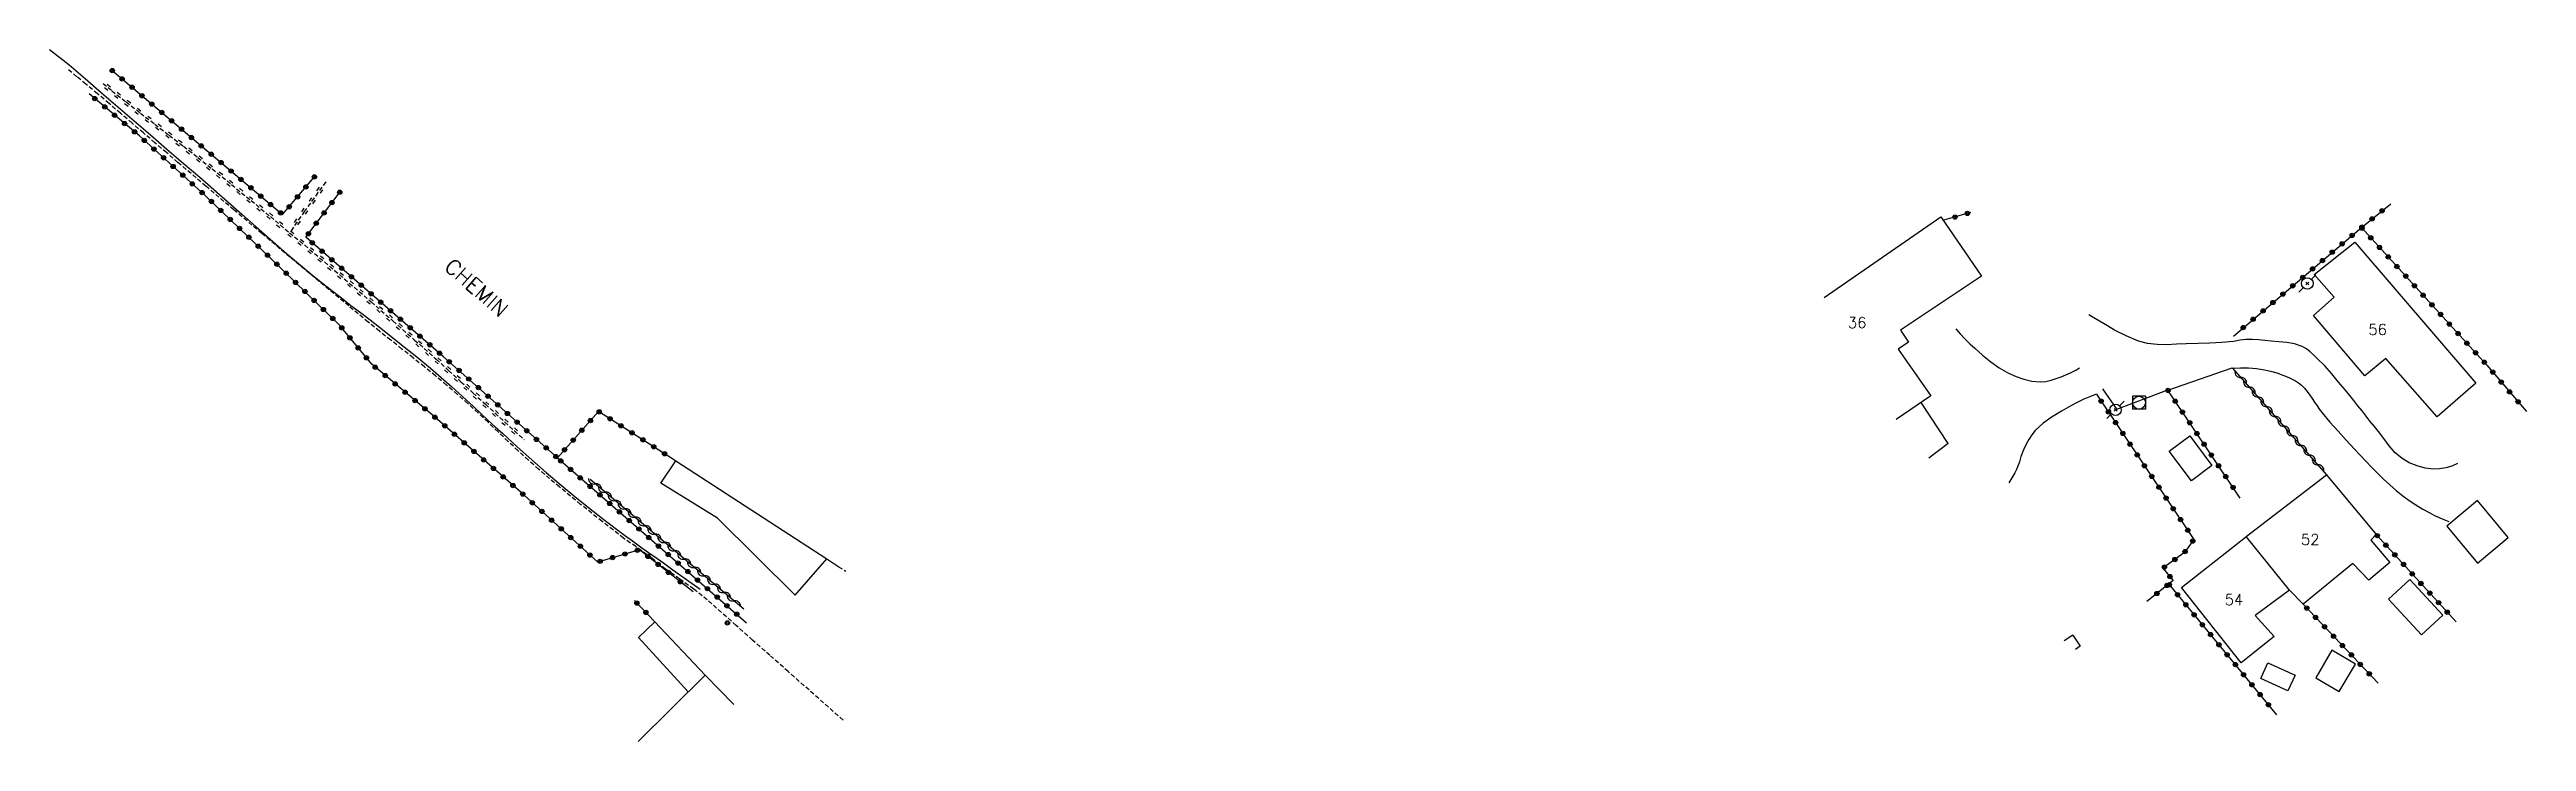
# Model space of a CAD drawing. Header units: millimetres. Extents: x 75126 to 76000, y 157000 to 157993.
# Drawn here: x 75324.3 to 75610.9, y 157293.9 to 157373.9 of the extents above; entities that cross this region are included whole.
import ezdxf
from ezdxf.enums import TextEntityAlignment as Align

# ---------------------------------------------------------------- set-up
doc = ezdxf.new("R2010")
doc.units = ezdxf.units.MM
doc.linetypes.add('DASHED', pattern=[0.75, 0.5, -0.25])
doc.layers.get('0').update_dxf_attribs({"linetype": 'CONTINUOUS'})
for name, color, linetype in [('W0008', 7, 'CONTINUOUS'), ('W0014', 7, 'CONTINUOUS'), ('W0017', 7, 'CONTINUOUS'), ('W0070', 7, 'DASHED'), ('W0101', 7, 'CONTINUOUS'), ('W0104', 1, 'CONTINUOUS'), ('W0112', 1, 'DASHED'), ('W0220', 5, 'DASHED'), ('W0310', 3, 'CONTINUOUS'), ('W0323', 7, 'CONTINUOUS'), ('W0420', 7, 'CONTINUOUS'), ('W0473', 7, 'CONTINUOUS'), ('W0989', 7, 'CONTINUOUS'), ('W0991', 7, 'CONTINUOUS'), ('W1102', 7, 'CONTINUOUS')]:
    doc.layers.add(name, color=color, linetype=linetype)
doc.styles.get("Standard").update_dxf_attribs({"font": 'romans.shx', "width": 0.85})

msp = doc.modelspace()

# ---------------------------------------------------------------- texts
at = {"layer": 'W0989'}
msp.add_text('CHEMIN', height=1.75, rotation=318.7136, dxfattribs=at).set_placement((75370.48, 157349.23), align=Align.MIDDLE_LEFT)
at = {"layer": 'W0991'}
for s, p in [('36', (75533.5, 157342.32)), ('56', (75593.72, 157341.53)), ('52', (75585.92, 157317.24)), ('54', (75577.1, 157310.28))]:
    msp.add_text(s, height=1.25, dxfattribs=at).set_placement(p, align=Align.MIDDLE_CENTER)

# ---------------------------------------------------------------- blocks, each defined once
blk = doc.blocks.new('T473')
for p, q in [((-0.166667, 0.166667), (0.166667, -0.166667)), ((-0.166667, -0.166667), (0.166667, 0.166667)), ((0.500001, 0.500001), (1.000002, 1.000002)), ((-1.000002, -1.000002), (-0.500001, -0.500001))]:
    blk.add_line(p, q)
blk.add_ellipse((0, 0), major_axis=(0.471405, 0.471405), ratio=1, start_param=5.4977871438, end_param=11.780972451)
blk = doc.blocks.new('T420')
for p, q in [((0.75, 0.75), (-0.75, 0.75)), ((-0.75, 0.75), (-0.75, -0.75)), ((0.75, 0.75), (0.75, -0.75)), ((0.75, -0.75), (-0.75, -0.75))]:
    blk.add_line(p, q)
blk.add_ellipse((0, 0), major_axis=(-0.53, 0.53), ratio=1, start_param=3.926991, end_param=10.210176)
blk = doc.blocks.new('t310o')
at = {"color": 0, "linetype": 'Continuous'}
for centre, start, end in [((-0.5, 0.38), 216.8699, 323.1304), ((0.5, -0.37), 36.8699, 143.1303)]:
    blk.add_arc(centre, 0.625, start, end, dxfattribs=at)
blk = doc.blocks.new('t323o')
at = {"color": 0, "linetype": 'Continuous'}
for radius in [0.25, 0.15]:
    blk.add_circle((0, 0), radius, dxfattribs=at)
blk = doc.blocks.new('t220o')
at = {"color": 0, "linetype": 'Continuous'}
for p, q in [((-0.25, 0.25), (0.25, 0.25)), ((-0.25, -0.25), (0.25, -0.25))]:
    blk.add_line(p, q, dxfattribs=at)

# ---------------------------------------------------------------- linework, layer by layer
at = {"layer": 'W0008'}
for points in [[(75577.06, 157340.13), (75575.69, 157340.03), (75574.32, 157339.95), (75572.95, 157339.89), (75571.57, 157339.86), (75570.46, 157339.82), (75569.35, 157339.77), (75568.22, 157339.78), (75567.1, 157339.92), (75566.07, 157340.19), (75564.63, 157340.78), (75563.28, 157341.46), (75562.45, 157341.94), (75561.07, 157342.75), (75560.29, 157343.21), (75560.29, 157343.21), (75560.29, 157343.21)], [(75569.43, 157334.52), (75576.91, 157337.08)], [(75563.54, 157332.31), (75569.45, 157334.53)]]:
    msp.add_lwpolyline(points, dxfattribs=at)
at = {"layer": 'W0014'}
for points in [[(75324.34, 157373.91), (75324.34, 157373.91), (75326.56, 157372.18), (75328.45, 157370.54), (75330.34, 157368.91), (75332.23, 157367.29), (75334.13, 157365.66), (75336.03, 157364.03), (75337.92, 157362.4), (75339.81, 157360.77), (75341.71, 157359.14), (75343.34, 157357.72), (75344.97, 157356.28), (75346.6, 157354.85), (75348.23, 157353.41), (75349.86, 157351.98), (75351.5, 157350.55), (75353.15, 157349.15), (75354.82, 157347.76), (75355.91, 157346.88), (75357, 157346.02), (75358.11, 157345.17), (75359.21, 157344.32), (75360.32, 157343.48), (75361.43, 157342.64), (75362.53, 157341.79), (75363.62, 157340.92), (75365.23, 157339.64), (75366.82, 157338.35), (75368.4, 157337.05), (75369.96, 157335.72), (75370.83, 157334.95), (75371.69, 157334.18), (75372.54, 157333.4), (75373.38, 157332.61), (75374.23, 157331.82), (75375.07, 157331.03), (75375.92, 157330.25), (75376.78, 157329.48), (75378.45, 157327.97), (75380.13, 157326.46), (75381.82, 157324.97), (75383.54, 157323.51), (75385.11, 157322.21), (75386.71, 157320.93), (75388.31, 157319.67), (75389.94, 157318.43), (75390.86, 157317.75), (75391.79, 157317.07), (75392.72, 157316.4), (75393.66, 157315.74), (75394.59, 157315.07), (75395.53, 157314.41), (75396.46, 157313.74), (75397.39, 157313.06), (75399.61, 157311.51)], [(75561.87, 157334.67), (75563.54, 157332.28)]]:
    msp.add_lwpolyline(points, dxfattribs=at)
at = {"layer": 'W0017'}
for points in [[(75544.9, 157341.61), (75545.42, 157341.01), (75545.95, 157340.44), (75546.52, 157339.88), (75547.1, 157339.36), (75548.02, 157338.57), (75548.96, 157337.8), (75549.95, 157337.09), (75551.01, 157336.48), (75551.89, 157336.1), (75552.79, 157335.77), (75553.73, 157335.55), (75554.69, 157335.46), (75555.32, 157335.51), (75555.93, 157335.66), (75556.53, 157335.86), (75557.1, 157336.07), (75557.66, 157336.28), (75558.19, 157336.53), (75558.72, 157336.8), (75559.23, 157337.09)], [(75602.95, 157326.03), (75602.3, 157325.73), (75601.61, 157325.52), (75600.89, 157325.4), (75600.17, 157325.39), (75599.21, 157325.5), (75598.28, 157325.74), (75597.39, 157326.11), (75596.55, 157326.59), (75595.75, 157327.27), (75595.07, 157328.07), (75594.46, 157328.91), (75593.84, 157329.71), (75593.35, 157330.3), (75592.87, 157330.9), (75592.39, 157331.5), (75591.92, 157332.11), (75591.44, 157332.71), (75590.97, 157333.31), (75590.49, 157333.91), (75589.99, 157334.5), (75589.21, 157335.44), (75588.42, 157336.38), (75587.6, 157337.31), (75586.73, 157338.18), (75586.33, 157338.56), (75585.92, 157338.94), (75585.48, 157339.29), (75584.99, 157339.57), (75584.11, 157339.86), (75583.2, 157340.02), (75582.29, 157340.1), (75581.39, 157340.19), (75580.67, 157340.27), (75579.96, 157340.34), (75579.24, 157340.38), (75578.51, 157340.37), (75578.15, 157340.34), (75577.78, 157340.29), (75577.42, 157340.22), (75577.06, 157340.13)], [(75576.91, 157337.07), (75577.84, 157337.1), (75578.77, 157337.08), (75579.7, 157337), (75580.62, 157336.86), (75581.34, 157336.7), (75582.06, 157336.5), (75582.77, 157336.25), (75583.45, 157335.96), (75583.83, 157335.78), (75584.21, 157335.58), (75584.57, 157335.35), (75584.9, 157335.09), (75585.26, 157334.73), (75585.58, 157334.35), (75585.88, 157333.95), (75586.16, 157333.53), (75586.43, 157333.11), (75586.71, 157332.7), (75586.99, 157332.29), (75587.29, 157331.9), (75588.2, 157330.82), (75589.14, 157329.76), (75590.09, 157328.72), (75591.04, 157327.68), (75591.69, 157326.98), (75592.35, 157326.28), (75593.02, 157325.59), (75593.7, 157324.91), (75594.41, 157324.23), (75595.13, 157323.56), (75595.87, 157322.91), (75596.64, 157322.3), (75597.39, 157321.75), (75598.16, 157321.24), (75598.95, 157320.76), (75599.76, 157320.31), (75600.29, 157320.03), (75600.84, 157319.78), (75601.39, 157319.54), (75601.95, 157319.33)], [(75561.21, 157334.03), (75560.49, 157333.77), (75559.72, 157333.45), (75558.97, 157333.1), (75558.24, 157332.7), (75557.15, 157332.09), (75556.07, 157331.43), (75555.04, 157330.69), (75554.1, 157329.84), (75553.7, 157329.35), (75553.36, 157328.81), (75553.06, 157328.26), (75552.78, 157327.7), (75552.66, 157327.41), (75552.55, 157327.12), (75552.45, 157326.82), (75552.36, 157326.53), (75552.27, 157326.23), (75552.17, 157325.93), (75552.07, 157325.64), (75551.94, 157325.35), (75551.74, 157324.95), (75551.53, 157324.56), (75551.29, 157324.18), (75551.04, 157323.81)]]:
    msp.add_lwpolyline(points, dxfattribs=at)
at = {"layer": 'W0070'}
msp.add_lwpolyline([(75416.15, 157296.35), (75409.81, 157301.96), (75407.69, 157303.84), (75405.69, 157305.61), (75403.79, 157307.29), (75402.09, 157308.8), (75400.45, 157310.25), (75398.88, 157311.5), (75397.25, 157312.66), (75395.61, 157313.82), (75394.08, 157315.03), (75392.19, 157316.41), (75390.76, 157317.38), (75388.27, 157319.33), (75385.79, 157321.3), (75383.35, 157323.31), (75380.93, 157325.36), (75379.74, 157326.42), (75378.56, 157327.5), (75377.4, 157328.59), (75376.24, 157329.69), (75375.08, 157330.8), (75373.92, 157331.89), (75372.74, 157332.97), (75371.54, 157334.02), (75370.28, 157335.1), (75369, 157336.16), (75367.71, 157337.2), (75366.41, 157338.24), (75365.11, 157339.27), (75363.81, 157340.3), (75362.51, 157341.33), (75361.22, 157342.38), (75358.95, 157344.25), (75356.68, 157346.13), (75354.41, 157348.02), (75352.15, 157349.9), (75348.91, 157352.63), (75345.66, 157355.37), (75342.43, 157358.11), (75339.19, 157360.85), (75337.86, 157361.99), (75336.53, 157363.12), (75335.21, 157364.26), (75333.88, 157365.4), (75332.55, 157366.53), (75331.22, 157367.67), (75329.89, 157368.79), (75328.54, 157369.91), (75327.51, 157370.77), (75326.35, 157371.72)], dxfattribs=at)
at = {"layer": 'W0101'}
for points in [[(75529.68, 157345.21), (75543.19, 157354.54), (75547.87, 157347.69), (75538.51, 157341.44), (75539.44, 157340.08), (75538.23, 157339.24), (75542.02, 157333.85), (75538.03, 157331.11)], [(75578.53, 157317.6), (75587.82, 157324.73), (75593.55, 157317.81), (75592.93, 157317.14), (75595.15, 157314.56), (75592.69, 157312.52), (75590.87, 157314.46), (75585.1, 157309.75), (75583.51, 157311.38)], [(75571.04, 157311.69), (75578.44, 157317.52), (75578.47, 157317.55), (75578.53, 157317.6)], [(75583.51, 157311.38), (75579.57, 157308.43), (75581.74, 157306), (75577.95, 157302.97), (75571.04, 157311.69)], [(75392.44, 157293.88), (75400.2, 157301.54), (75403.52, 157298.14)], [(75393.32, 157294.75), (75393.32, 157294.75)]]:
    msp.add_lwpolyline(points, dxfattribs=at)
msp.add_lwpolyline([(75591.07, 157351.64), (75605.1, 157335.32), (75600.62, 157331.42), (75594.66, 157338.16), (75592.26, 157336.17), (75586.29, 157343.14), (75588.71, 157345.26), (75586.39, 157347.87)], close=True, dxfattribs=at)
at = {"layer": 'W0104'}
for points in [[(75544.04, 157328.34), (75540.9, 157333.08)], [(75544.04, 157328.34), (75541.81, 157326.65)], [(75410.61, 157310.8), (75401.63, 157319.72), (75395.09, 157323.77), (75396.8, 157326.34), (75414.28, 157314.99)], [(75410.61, 157310.8), (75414.28, 157314.99), (75415.67, 157314.08)], [(75400.2, 157301.54), (75394.38, 157307.72), (75392.5, 157305.91), (75398.25, 157299.62)], [(75558.45, 157306.17), (75557.44, 157305.5)], [(75558.45, 157306.17), (75559.31, 157304.88), (75558.78, 157304.51)]]:
    msp.add_lwpolyline(points, dxfattribs=at)
for points in [[(75572, 157329.23), (75574.55, 157325.8), (75572.18, 157324.03), (75569.62, 157327.46)], [(75601.73, 157318.77), (75605.27, 157314.51), (75608.84, 157317.48), (75605.29, 157321.74)], [(75597.45, 157312.62), (75601.27, 157308.47), (75598.8, 157306.2), (75594.98, 157310.35)], [(75581.02, 157302.98), (75584.18, 157301.54), (75583.35, 157299.72), (75580.19, 157301.15)], [(75588.44, 157304.42), (75586.58, 157301.24), (75589.28, 157299.65), (75591.15, 157302.83)]]:
    msp.add_lwpolyline(points, close=True, dxfattribs=at)
at = {"layer": 'W0112'}
msp.add_lwpolyline([(75415.64, 157314.08), (75416.48, 157313.59)], dxfattribs=at)
at = {"layer": 'W0220'}
for points in [[(75330.53, 157369.98), (75331.55, 157369.15), (75333.2, 157367.85), (75334.85, 157366.56), (75336.52, 157365.28), (75338.18, 157364), (75339.84, 157362.72), (75341.49, 157361.43), (75343.14, 157360.12), (75345.4, 157358.29), (75347.65, 157356.45), (75349.89, 157354.59), (75352.12, 157352.72)], [(75356.3, 157358.59), (75355.39, 157357.36), (75353.84, 157355.2), (75353.41, 157354.59), (75352.98, 157353.97), (75352.56, 157353.35), (75352.15, 157352.72)], [(75352.12, 157352.72), (75353.86, 157351.28), (75355.59, 157349.83), (75357.31, 157348.37), (75359.02, 157346.9), (75361.55, 157344.72), (75364.07, 157342.52), (75366.58, 157340.31), (75369.08, 157338.08), (75370.51, 157336.79), (75371.93, 157335.49), (75373.35, 157334.18), (75374.77, 157332.88), (75375.89, 157331.85), (75377.01, 157330.82), (75378.13, 157329.8), (75379.25, 157328.77)]]:
    msp.add_lwpolyline(points, dxfattribs=at)
at = {"layer": 'W0310'}
for points in [[(75576.91, 157337.08), (75587.82, 157324.73)], [(75404.66, 157309.17), (75386.88, 157324.16)]]:
    msp.add_lwpolyline(points, dxfattribs=at)
at = {"layer": 'W0323'}
for points in [[(75331.55, 157371.51), (75351.3, 157354.82), (75355.15, 157359.38)], [(75398.82, 157311.18), (75392.59, 157316.06), (75387.77, 157314.63), (75379.21, 157322.39), (75368.62, 157331.65), (75361.62, 157337.5), (75357.92, 157342), (75350.15, 157349.55), (75342.4, 157356.98), (75334.74, 157363.92), (75328.91, 157368.78)], [(75396.78, 157326.34), (75387.87, 157332.05), (75383.1, 157326.67), (75369.93, 157338.38), (75353.99, 157352.21), (75357.96, 157357.46)], [(75546.61, 157355.05), (75543.38, 157354.12)], [(75577.04, 157340.77), (75591.84, 157353.32), (75595.24, 157356.07)], [(75591.84, 157353.32), (75606.35, 157337.42), (75610.94, 157332.03)], [(75561.21, 157334.03), (75572.46, 157317.24), (75571.37, 157315.72), (75568.87, 157313.91), (75570.07, 157312.5), (75567.02, 157310.05)], [(75577.82, 157322.02), (75569.44, 157334.52)], [(75383.1, 157326.67), (75404.98, 157307.61)], [(75593.55, 157317.81), (75602.8, 157307.72)], [(75569.57, 157312.07), (75582.04, 157296.97)], [(75394.38, 157307.71), (75392.01, 157310.19)], [(75585.1, 157309.75), (75593.79, 157300.61)]]:
    msp.add_lwpolyline(points, dxfattribs=at)
at = {"layer": 'W1102'}
msp.add_lwpolyline([(75583.51, 157311.38), (75578.53, 157317.6)], dxfattribs=at)

# ---------------------------------------------------------------- block references
at = {"layer": 'W0220'}
for p, rotation in [((75331.03, 157369.57), 320.9885398848448), ((75332.2, 157368.64), 321.635831125294), ((75333.38, 157367.71), 322.1050713679579), ((75334.56, 157366.79), 322.1050713679579), ((75335.75, 157365.87), 322.3962341982254), ((75336.94, 157364.96), 322.4693027460446), ((75338.13, 157364.04), 322.4693027460446), ((75339.32, 157363.12), 322.3242533876798), ((75340.5, 157362.2), 322.0010637673851), ((75341.68, 157361.28), 321.4997520979099), ((75342.86, 157360.35), 321.4997520979099), ((75344.02, 157359.4), 321.0333853533957), ((75345.19, 157358.46), 321.0333853533957), ((75346.35, 157357.51), 320.6757423700549), ((75347.51, 157356.56), 320.6757423700549), ((75354.71, 157356.42), 234.2495656840552), ((75355.59, 157357.63), 233.6796498534347), ((75348.67, 157355.6), 320.3181000038584), ((75349.82, 157354.65), 320.3181000038584), ((75350.97, 157353.68), 319.960458257781), ((75352.98, 157353.97), 236.0600538497003), ((75353.84, 157355.2), 234.8183413106743), ((75352.27, 157352.59), 320.3291582615227), ((75353.42, 157351.63), 320.3291582615227), ((75354.58, 157350.67), 320.041085965031), ((75355.72, 157349.71), 319.7530124913143), ((75356.87, 157348.74), 319.7530124913143), ((75358.01, 157347.77), 319.4649378403786), ((75359.15, 157346.79), 319.1798307086684), ((75360.29, 157345.81), 319.1798307086684), ((75361.42, 157344.83), 319.1798307086684), ((75362.55, 157343.85), 318.8946561096), ((75363.68, 157342.86), 318.8946561096), ((75364.81, 157341.87), 318.6021532452212), ((75365.93, 157340.88), 318.6021532452212), ((75367.06, 157339.88), 318.3023221423049), ((75368.18, 157338.89), 318.3023221423049), ((75369.3, 157337.89), 317.9085354475398), ((75370.41, 157336.88), 317.9085354475398), ((75371.52, 157335.87), 317.5197779935334), ((75372.62, 157334.85), 317.3626556681202), ((75373.72, 157333.84), 317.4371834374735), ((75374.83, 157332.82), 317.5137762801535), ((75375.94, 157331.81), 317.4964694717481), ((75377.04, 157330.8), 317.4791617723764), ((75378.15, 157329.78), 317.4618531829177)]:
    msp.add_blockref('t220o', p, dxfattribs=dict(at, rotation=rotation))
at = {"layer": 'W0310'}
for p, rotation in [((75577.89, 157335.97), 311.4917605593233), ((75578.88, 157334.84), 311.4917605593233), ((75579.87, 157333.72), 311.4917605593233), ((75580.87, 157332.6), 311.4917605593233), ((75581.86, 157331.47), 311.4917605593233), ((75582.86, 157330.35), 311.4917605593233), ((75583.85, 157329.23), 311.4917605593233), ((75584.84, 157328.1), 311.4917605593233), ((75585.84, 157326.98), 311.4917605593233), ((75586.83, 157325.86), 311.4917605593233), ((75387.46, 157323.67), 139.8812420971732), ((75388.6, 157322.71), 139.8812420971732), ((75389.75, 157321.74), 139.8812420971732), ((75390.9, 157320.77), 139.8812420971732), ((75392.05, 157319.81), 139.8812420971732), ((75393.19, 157318.84), 139.8812420971732), ((75394.34, 157317.87), 139.8812420971732), ((75395.49, 157316.91), 139.8812420971732), ((75396.63, 157315.94), 139.8812420971732), ((75397.78, 157314.97), 139.8812420971732), ((75398.93, 157314.01), 139.8812420971732), ((75400.07, 157313.04), 139.8812420971732), ((75401.22, 157312.07), 139.8812420971732), ((75402.37, 157311.11), 139.8812420971732), ((75403.52, 157310.14), 139.8812420971732)]:
    msp.add_blockref('t310o', p, dxfattribs=dict(at, rotation=rotation))
at = {"layer": 'W0323'}
for p, rotation in [((75331.59, 157371.48), 319.7989463094154), ((75332.73, 157370.51), 319.7989463094154), ((75329.57, 157368.23), 140.1568829777786), ((75333.88, 157369.54), 319.7989463094154), ((75335.03, 157368.57), 319.7989463094154), ((75336.17, 157367.6), 319.7989463094154), ((75330.72, 157367.27), 140.1568829777786), ((75331.87, 157366.31), 140.1568829777786), ((75333.02, 157365.35), 140.1568829777786), ((75337.32, 157366.64), 319.7989463094154), ((75338.46, 157365.67), 319.7989463094154), ((75339.61, 157364.7), 319.7989463094154), ((75334.17, 157364.39), 140.1568829777786), ((75335.3, 157363.4), 137.8463574137343), ((75336.42, 157362.4), 137.8463574137343), ((75340.75, 157363.73), 319.7989463094154), ((75341.9, 157362.76), 319.7989463094154), ((75343.05, 157361.79), 319.7989463094154), ((75337.53, 157361.39), 137.8463574137343), ((75338.64, 157360.38), 137.8463574137343), ((75339.75, 157359.38), 137.8463574137343), ((75344.19, 157360.83), 319.7989463094154), ((75345.34, 157359.86), 319.7989463094154), ((75346.48, 157358.89), 319.7989463094154), ((75354.98, 157359.17), 49.78703305107224), ((75340.86, 157358.37), 137.8463574137343), ((75341.98, 157357.36), 137.8463574137343), ((75343.07, 157356.34), 136.2379820160489), ((75347.63, 157357.92), 319.7989463094154), ((75348.77, 157356.95), 319.7989463094154), ((75349.92, 157355.98), 319.7989463094154), ((75353.04, 157356.87), 49.78703305107224), ((75354.01, 157358.02), 49.78703305107224), ((75357.01, 157356.2), 52.82435190812144), ((75357.92, 157357.4), 52.82435190812144), ((75344.15, 157355.3), 136.2379820160489), ((75345.24, 157354.26), 136.2379820160489), ((75346.32, 157353.22), 136.2379820160489), ((75351.07, 157355.02), 319.7989463094154), ((75352.07, 157355.73), 49.78703305107224), ((75355.2, 157353.81), 52.82435190812144), ((75356.11, 157355.01), 52.82435190812144), ((75544.82, 157354.53), 195.9859851400722), ((75546.26, 157354.95), 195.9859851400722), ((75591.91, 157353.38), 39.04234424187555), ((75591.91, 157353.24), 312.3745261210428), ((75593.08, 157354.32), 39.04234424187555), ((75594.24, 157355.27), 39.04234424187555), ((75347.4, 157352.19), 136.2379820160489), ((75348.49, 157351.15), 136.2379820160489), ((75354.29, 157352.61), 52.82435190812144), ((75354.74, 157351.56), 139.0625081865384), ((75355.87, 157350.58), 139.0625081865384), ((75588.48, 157350.47), 40.27917598363464), ((75589.62, 157351.44), 40.27917598363464), ((75590.77, 157352.41), 40.27917598363464), ((75592.92, 157352.13), 312.3745261210428), ((75593.94, 157351.02), 312.3745261210428), ((75349.57, 157350.11), 136.2379820160489), ((75350.65, 157349.07), 135.7933330492397), ((75351.73, 157348.03), 135.7933330492397), ((75357, 157349.59), 139.0625081865384), ((75358.14, 157348.61), 139.0625081865384), ((75359.27, 157347.63), 139.0625081865384), ((75585.05, 157347.56), 40.27917598363464), ((75586.19, 157348.53), 40.27917598363464), ((75587.33, 157349.5), 40.27917598363464), ((75594.95, 157349.92), 312.3745261210428), ((75595.96, 157348.81), 312.3745261210428), ((75596.97, 157347.7), 312.3745261210428), ((75352.8, 157346.98), 135.7933330492397), ((75353.88, 157345.93), 135.7933330492397), ((75354.95, 157344.89), 135.7933330492397), ((75360.4, 157346.65), 139.0625081865384), ((75361.54, 157345.66), 139.0625081865384), ((75362.67, 157344.68), 139.0625081865384), ((75581.61, 157344.65), 40.27917598363464), ((75582.76, 157345.62), 40.27917598363464), ((75583.9, 157346.59), 40.27917598363464), ((75597.98, 157346.59), 312.3745261210428), ((75598.99, 157345.48), 312.3745261210428), ((75356.03, 157343.84), 135.7933330492397), ((75357.1, 157342.8), 135.7933330492397), ((75358.15, 157341.72), 129.4028308346263), ((75363.8, 157343.7), 139.0625081865384), ((75364.94, 157342.71), 139.0625081865384), ((75366.07, 157341.73), 139.0625081865384), ((75578.18, 157341.74), 40.27917598363464), ((75579.32, 157342.71), 40.27917598363464), ((75580.47, 157343.68), 40.27917598363464), ((75600, 157344.38), 312.3745261210428), ((75601.01, 157343.27), 312.3745261210428), ((75602.02, 157342.16), 312.3745261210428), ((75359.1, 157340.56), 129.4028308346263), ((75360.05, 157339.4), 129.4028308346263), ((75367.2, 157340.75), 139.0625081865384), ((75368.34, 157339.77), 139.0625081865384), ((75369.47, 157338.78), 139.0625081865384), ((75603.03, 157341.05), 312.3745261210428), ((75604.05, 157339.94), 312.3745261210428), ((75605.06, 157338.84), 312.3745261210428), ((75361, 157338.25), 129.4028308346263), ((75362.03, 157337.16), 140.1357324742817), ((75363.18, 157336.2), 140.1357324742817), ((75370.59, 157337.79), 138.3661905942278), ((75371.72, 157336.8), 138.3661905942278), ((75606.07, 157337.73), 312.3745261210428), ((75607.05, 157336.6), 310.4624338922186), ((75364.33, 157335.23), 140.1357324742817), ((75365.48, 157334.27), 140.1357324742817), ((75366.63, 157333.31), 140.1357324742817), ((75372.84, 157335.8), 138.3661905942278), ((75373.96, 157334.8), 138.3661905942278), ((75375.08, 157333.81), 138.3661905942278), ((75561.73, 157333.25), 303.8270862452285), ((75569.47, 157334.48), 123.8473484210488), ((75570.31, 157333.23), 123.8473484210488), ((75608.02, 157335.45), 310.4624338922186), ((75609, 157334.31), 310.4624338922186), ((75609.97, 157333.17), 310.4624338922186), ((75367.78, 157332.35), 140.1357324742817), ((75368.93, 157331.38), 138.8255635550825), ((75370.06, 157330.39), 138.8255635550825), ((75376.2, 157332.81), 138.3661905942278), ((75377.32, 157331.81), 138.3661905942278), ((75378.44, 157330.82), 138.3661905942278), ((75386.93, 157330.99), 228.4194448392527), ((75387.94, 157332), 147.3236587317405), ((75389.2, 157331.2), 147.3236587317405), ((75390.46, 157330.39), 147.3236587317405), ((75562.57, 157332), 303.8270862452285), ((75563.4, 157330.76), 303.8270862452285), ((75571.14, 157331.98), 123.8473484210488), ((75571.98, 157330.74), 123.8473484210488), ((75371.19, 157329.41), 138.8255635550825), ((75372.32, 157328.42), 138.8255635550825), ((75373.45, 157327.43), 138.8255635550825), ((75379.56, 157329.82), 138.3661905942278), ((75380.68, 157328.82), 138.3661905942278), ((75381.81, 157327.83), 138.3661905942278), ((75383.94, 157327.62), 228.4194448392527), ((75384.94, 157328.74), 228.4194448392527), ((75385.93, 157329.87), 228.4194448392527), ((75391.73, 157329.58), 147.3236587317405), ((75392.99, 157328.77), 147.3236587317405), ((75394.25, 157327.96), 147.3236587317405), ((75564.24, 157329.51), 303.8270862452285), ((75565.07, 157328.26), 303.8270862452285), ((75572.81, 157329.49), 123.8473484210488), ((75573.65, 157328.25), 123.8473484210488), ((75374.57, 157326.44), 138.8255635550825), ((75375.7, 157325.46), 138.8255635550825), ((75376.83, 157324.47), 138.8255635550825), ((75382.93, 157326.83), 138.3661905942278), ((75383.49, 157326.33), 318.9470592724503), ((75384.62, 157325.35), 318.9470592724503), ((75395.51, 157327.15), 147.3236587317405), ((75565.91, 157327.02), 303.8270862452285), ((75566.74, 157325.77), 303.8270862452285), ((75567.58, 157324.53), 303.8270862452285), ((75574.48, 157327), 123.8473484210488), ((75575.32, 157325.76), 123.8473484210488), ((75576.15, 157324.51), 123.8473484210488), ((75377.96, 157323.48), 138.8255635550825), ((75379.09, 157322.49), 138.8255635550825), ((75385.75, 157324.36), 318.9470592724503), ((75386.89, 157323.38), 318.9470592724503), ((75388.02, 157322.39), 318.9470592724503), ((75568.41, 157323.28), 303.8270862452285), ((75569.25, 157322.03), 303.8270862452285), ((75576.99, 157323.26), 123.8473484210488), ((75380.2, 157321.49), 137.8010791169167), ((75381.31, 157320.48), 137.8010791169167), ((75382.43, 157319.47), 137.8010791169167), ((75389.15, 157321.4), 318.9470592724503), ((75390.28, 157320.42), 318.9470592724503), ((75391.41, 157319.43), 318.9470592724503), ((75570.08, 157320.79), 303.8270862452285), ((75570.92, 157319.54), 303.8270862452285), ((75383.54, 157318.47), 137.8010791169167), ((75384.65, 157317.46), 137.8010791169167), ((75385.76, 157316.45), 137.8010791169167), ((75392.36, 157315.99), 196.4942551646122), ((75392.54, 157318.45), 318.9470592724503), ((75393.67, 157317.46), 318.9470592724503), ((75394.8, 157316.48), 318.9470592724503), ((75571.45, 157315.84), 234.2769688334151), ((75571.75, 157318.3), 303.8270862452285), ((75572.33, 157317.05), 234.2769688334151), ((75593.68, 157317.68), 312.4931970177736), ((75594.69, 157316.57), 312.4931970177736), ((75386.87, 157315.44), 137.8010791169167), ((75388.05, 157314.71), 196.4942551646122), ((75389.48, 157315.14), 196.4942551646122), ((75390.92, 157315.56), 196.4942551646122), ((75393.58, 157315.28), 140.229070872929), ((75394.76, 157314.36), 140.229070872929), ((75395.93, 157315.49), 318.9470592724503), ((75395.94, 157313.43), 140.229070872929), ((75397.07, 157314.51), 318.9470592724503), ((75398.2, 157313.52), 318.9470592724503), ((75569.05, 157314.04), 215.9646388141206), ((75570.27, 157314.92), 215.9646388141206), ((75595.7, 157315.46), 312.4931970177736), ((75596.72, 157314.36), 312.4931970177736), ((75597.73, 157313.25), 312.4931970177736), ((75397.34, 157312.34), 140.229070872929), ((75399.33, 157312.54), 318.9470592724503), ((75400.46, 157311.55), 318.9470592724503), ((75401.59, 157310.57), 318.9470592724503), ((75568.19, 157310.99), 218.6986435517444), ((75569.36, 157311.92), 218.6986435517444), ((75569.62, 157312.01), 309.5659597607778), ((75569.69, 157312.94), 310.4940369636697), ((75570.57, 157310.85), 309.5659597607778), ((75598.74, 157312.15), 312.4931970177736), ((75599.76, 157311.04), 312.4931970177736), ((75392.31, 157309.88), 133.6287574424171), ((75393.35, 157308.8), 133.6287574424171), ((75402.72, 157309.58), 318.9470592724503), ((75402.78, 157307.58), 140.229070872929), ((75403.85, 157308.6), 318.9470592724503), ((75571.53, 157309.69), 309.5659597607778), ((75572.48, 157308.54), 309.5659597607778), ((75573.44, 157307.38), 309.5659597607778), ((75585.52, 157309.31), 313.5497311302621), ((75586.55, 157308.23), 313.5497311302621), ((75600.77, 157309.93), 312.4931970177736), ((75601.78, 157308.83), 312.4931970177736), ((75574.39, 157306.23), 309.5659597607778), ((75575.35, 157305.07), 309.5659597607778), ((75587.59, 157307.14), 313.5497311302621), ((75588.62, 157306.05), 313.5497311302621), ((75589.65, 157304.96), 313.5497311302621), ((75576.3, 157303.91), 309.5659597607778), ((75577.26, 157302.76), 309.5659597607778), ((75578.22, 157301.6), 309.5659597607778), ((75590.69, 157303.88), 313.5497311302621), ((75591.72, 157302.79), 313.5497311302621), ((75592.75, 157301.7), 313.5497311302621), ((75579.17, 157300.44), 309.5659597607778), ((75580.13, 157299.29), 309.5659597607778), ((75581.08, 157298.13), 309.5659597607778)]:
    msp.add_blockref('t323o', p, dxfattribs=dict(at, rotation=rotation))
at = {"layer": 'W0420'}
msp.add_blockref('T420', (75566.11, 157333.06), dxfattribs=at)
at = {"layer": 'W0473'}
for p in [(75585.59, 157346.85), (75563.4, 157332.23)]:
    msp.add_blockref('T473', p, dxfattribs=at)

msp.set_redraw_order([(e.dxf.handle, doc.entitydb.next_handle()) for e in msp.query("TEXT MTEXT ATTDEF DIMENSION ARC_DIMENSION")])  # texts and dimensions are drawn at this point

doc.saveas('drawing.dxf')
